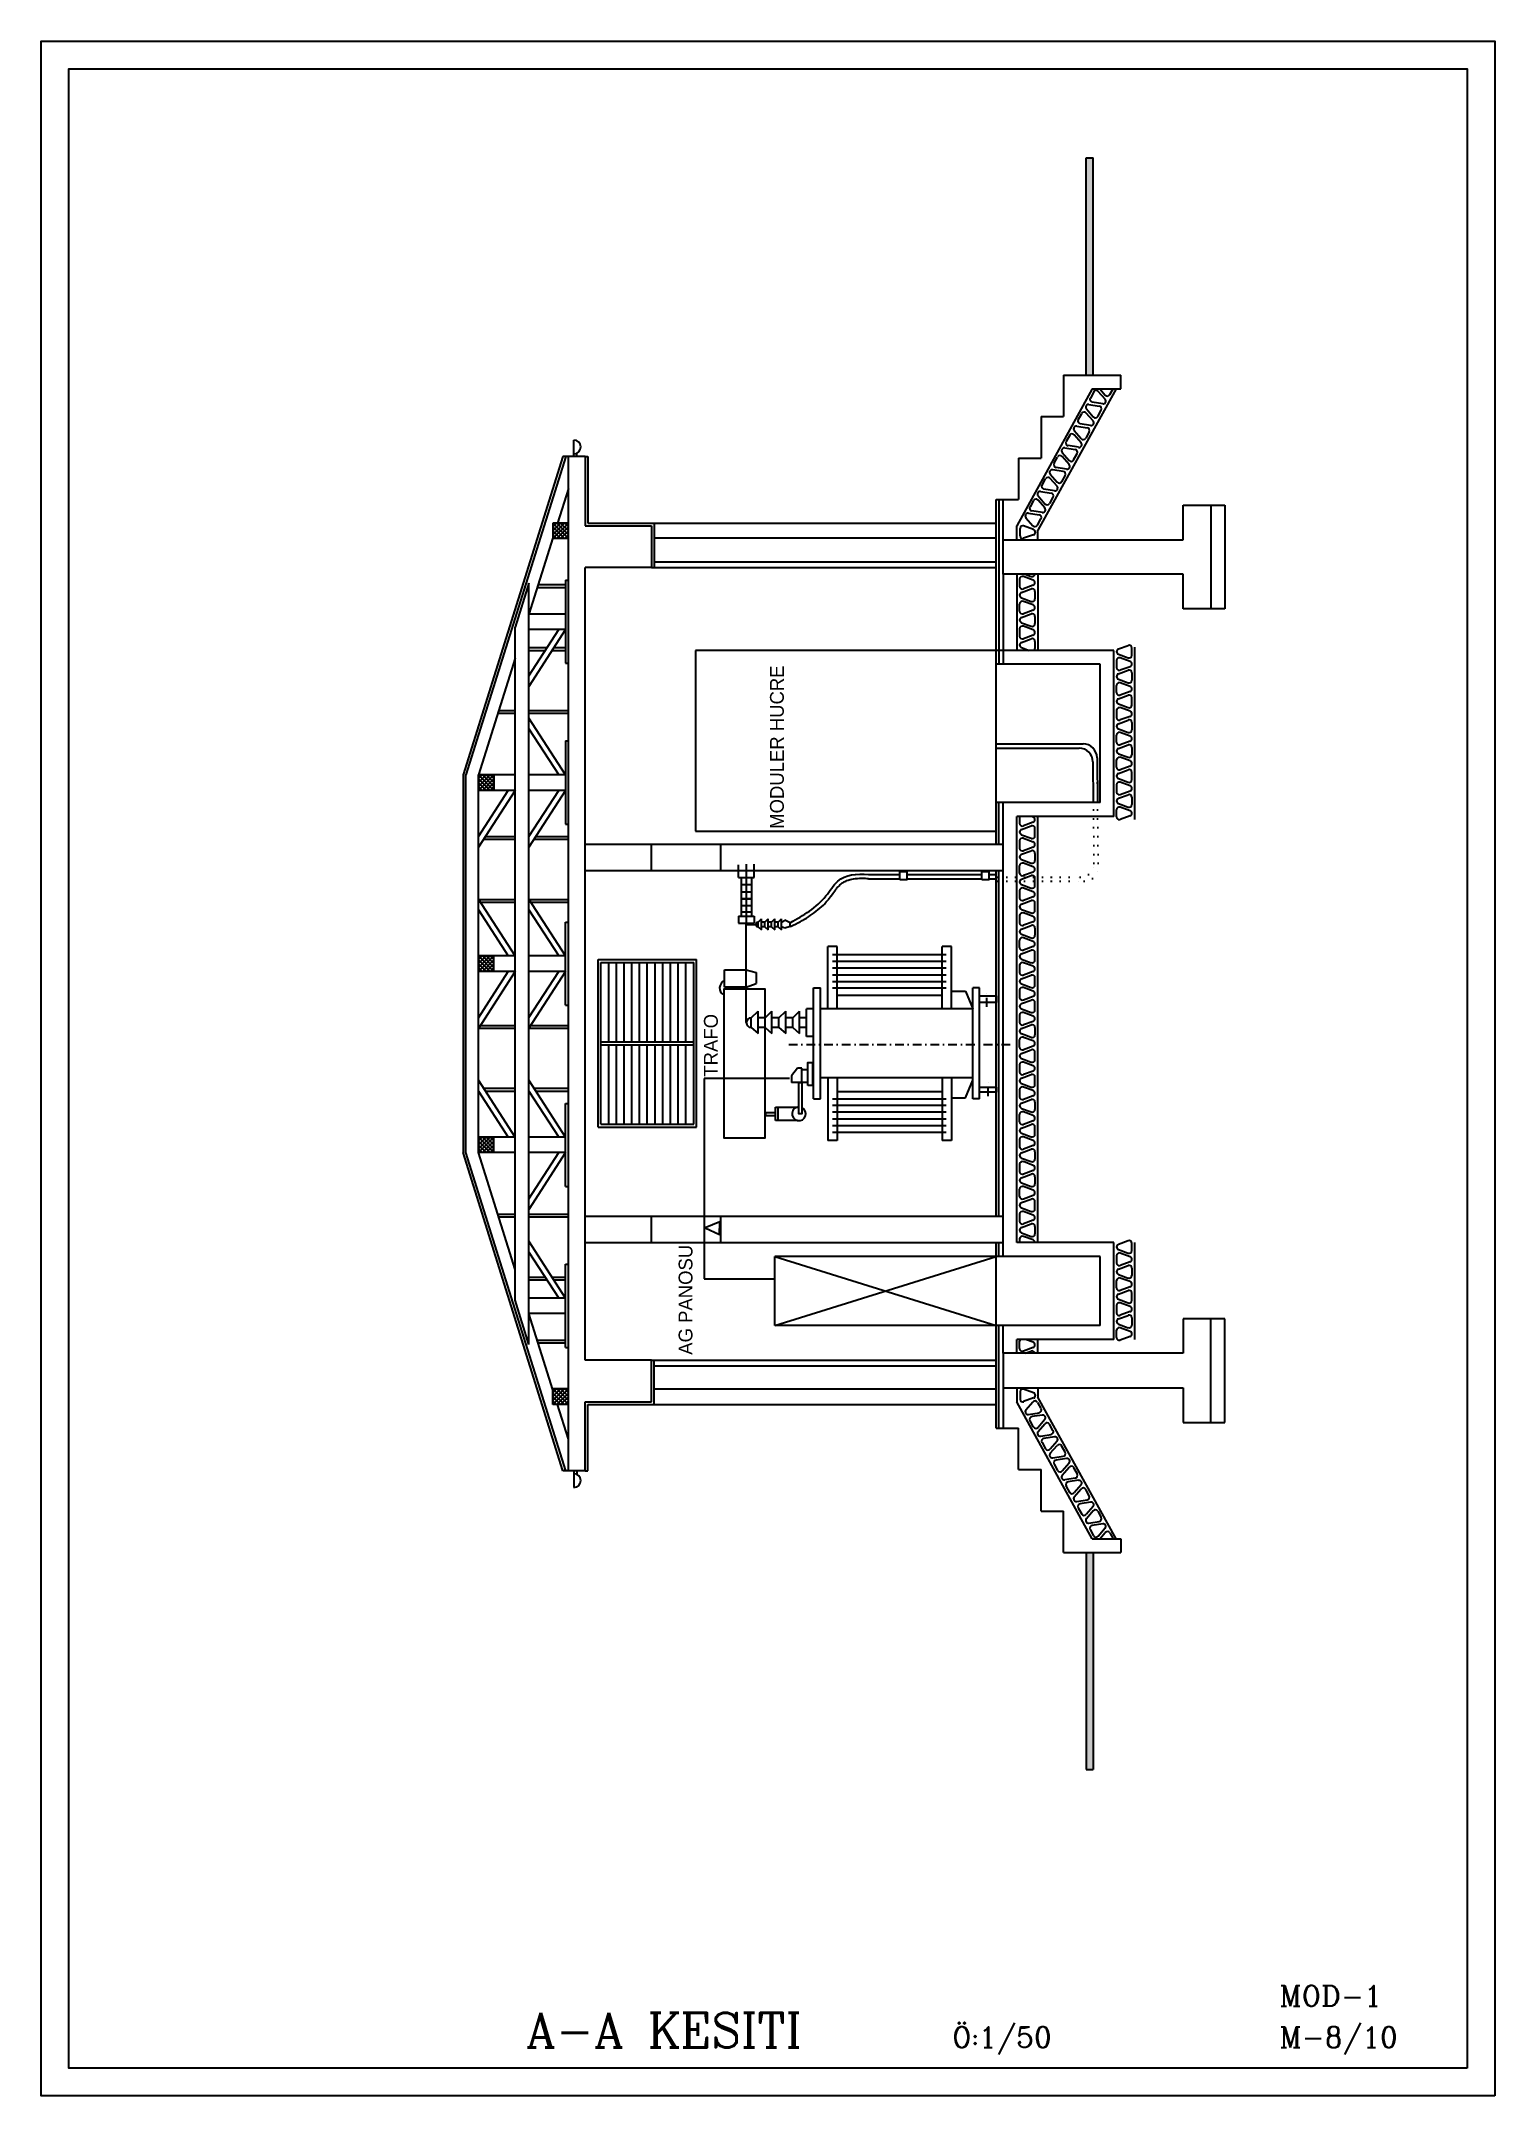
# Model space of a CAD drawing. Extents: x -6739 to -1489, y 5296 to 6781.
# Drawn here: x -4639 to -3589, y 5296 to 6781 of the extents above; entities that cross this region are included whole.
import ezdxf

# ---------------------------------------------------------------- set-up
doc = ezdxf.new("R2010")
doc.units = 0
for name, pattern in [('ACAD_ISO02W100', [15, 12, -3]), ('DASHDOT', [25.4, 12.7, -6.35, 0, -6.35]), ('DOT', [6.35, 0, -6.35])]:
    doc.linetypes.add(name, pattern=pattern)
doc.layers.get('0').update_dxf_attribs({"linetype": 'CONTINUOUS'})
for name, color, linetype in [('03', 150, 'CONTINUOUS'), ('05', 140, 'CONTINUOUS'), ('08', 52, 'CONTINUOUS'), ('35', 2, 'CONTINUOUS'), ('70', 130, 'CONTINUOUS'), ('70K', 21, 'CONTINUOUS'), ('BAKIRBARA', 30, 'CONTINUOUS'), ('CERC', 1, 'CONTINUOUS'), ('DASHED', 233, 'ACAD_ISO02W100'), ('DOLCU', 252, 'CONTINUOUS'), ('İZALATOR', 203, 'CONTINUOUS'), ('KESIT_KOT', 4, 'CONTINUOUS'), ('OLCULENDIRME', 4, 'CONTINUOUS'), ('YAZI', 3, 'CONTINUOUS')]:
    doc.layers.add(name, color=color, linetype=linetype)
doc.styles.add('ROMANC', font='romanc')

msp = doc.modelspace()

# ---------------------------------------------------------------- texts
at = {"style": 'ROMANC'}
msp.add_text('A-A KESITI', height=25, dxfattribs=at).set_placement((-4289.3, 5331))
at = {"layer": 'YAZI', "ltscale": 0.3}
for s, p in [('MODULER HUCRE', (-4103, 6211.7)), ('TRAFO', (-4150.7, 6032.6)), ('AG PANOSU', (-4169, 5831.6))]:
    msp.add_text(s, height=10, rotation=90, dxfattribs=at).set_placement(p)
at = {"layer": 'YAZI', "color": 2, "style": 'ROMANC'}
for s, p in [('MOD-1', (-3745.1, 5360.8)), ('M-8/10', (-3745.1, 5331))]:
    msp.add_text(s, height=15, dxfattribs=at).set_placement(p)
at = {"layer": 'YAZI', "color": 7, "style": 'ROMANC'}
msp.add_text('Ö:1/50', height=15, dxfattribs=at).set_placement((-3981.5, 5331))

# ---------------------------------------------------------------- blocks, each defined once
blk = doc.blocks.new('A4')
at = {"layer": 'CERC', "color": 5}
blk.add_lwpolyline([(1050, 0), (0, 0), (0, 1485), (1050, 1485)], close=True, dxfattribs=at)

# ---------------------------------------------------------------- hatches: boundary and pattern name
at = {"layer": '70K', "linetype": 'Continuous'}
for points in [[(-3884.6, 6539.7), (-3879.6, 6539.7), (-3879.6, 6696.6), (-3884.6, 6696.6)], [(-3884.6, 5531.8), (-3879.6, 5531.8), (-3879.6, 5688.7), (-3884.6, 5688.7)]]:
    msp.add_hatch(color=256, dxfattribs=at).paths.add_polyline_path(points)

# ---------------------------------------------------------------- linework, layer by layer
at = {"layer": '03', "ltscale": 0.3}
for p, q in [((-3934.6, 6340.7), (-4166.9, 6340.7)), ((-4166.9, 6340.7), (-4166.9, 6210.1)), ((-3949.3, 6273.1), (-3886.8, 6273.1)), ((-3949.3, 6270.1), (-3889.8, 6270.1)), ((-3879.8, 6260.1), (-3879.5, 6230.7)), ((-3876.8, 6263.1), (-3876.5, 6230.7)), ((-4166.9, 6210.1), (-3949.7, 6210.1)), ((-4041.8, 6178.8), (-4019.2, 6178.8)), ((-4014.2, 6178.8), (-3960, 6178.8)), ((-3955, 6178.8), (-3949.6, 6178.8)), ((-4041.8, 6175.7), (-4019.2, 6175.7)), ((-4014.2, 6175.7), (-3960, 6175.7)), ((-3955, 6175.7), (-3949.6, 6175.7)), ((-4071.2, 6081.6), (-4071.2, 6126.7)), ((-4064.4, 6126.7), (-4071.2, 6126.7)), ((-4064.4, 6081.6), (-4064.4, 6126.7)), ((-3988.7, 6081.6), (-3988.7, 6126.7)), ((-3981.9, 6126.7), (-3988.7, 6126.7)), ((-3981.9, 6081.6), (-3981.9, 6126.7)), ((-4081.6, 6016.7), (-4081.6, 6096.7)), ((-4081.6, 6096.7), (-4076.6, 6096.7)), ((-4076.6, 6016.7), (-4076.6, 6096.7)), ((-4076.6, 6016.7), (-4076.6, 6096.7)), ((-3981.6, 6094.5), (-3971.8, 6094.5)), ((-3971.8, 6094.5), (-3966.6, 6081.7)), ((-3966.6, 6016.7), (-3966.6, 6096.7)), ((-3961.6, 6096.7), (-3966.6, 6096.7)), ((-3961.6, 6016.7), (-3961.6, 6096.7)), ((-3966.6, 6081.7), (-4076.6, 6081.7)), ((-3966.6, 6031.7), (-4076.6, 6031.7)), ((-4071.2, 6031.7), (-4071.2, 5986.6)), ((-4064.4, 6031.7), (-4064.4, 5986.6)), ((-3988.7, 6031.7), (-3988.7, 5986.6)), ((-3981.9, 6031.7), (-3981.9, 5986.6)), ((-3971.8, 6017.4), (-3966.6, 6030.2)), ((-4081.6, 6016.7), (-4076.6, 6016.7)), ((-3981.6, 6017.4), (-3971.8, 6017.4)), ((-3961.6, 6016.7), (-3966.6, 6016.7)), ((-4064.4, 5986.6), (-4071.2, 5986.6)), ((-3981.9, 5986.6), (-3988.7, 5986.6)), ((-4109.6, 5852.7), (-3949.6, 5902.7)), ((-4109.6, 5902.7), (-3949.6, 5852.7)), ((-3949.6, 5902.7), (-4109.6, 5902.7)), ((-4109.6, 5852.7), (-4109.6, 5902.7)), ((-3949.6, 5852.7), (-4109.6, 5852.7))]:
    msp.add_line(p, q, dxfattribs=at)
at = {"layer": '03'}
for p, q in [((-4135.8, 6181.5), (-4135.8, 6185.8)), ((-4135.8, 6176.5), (-4135.8, 6181.5)), ((-4135.8, 6181.5), (-4124.4, 6181.5)), ((-4129.9, 6176.5), (-4129.9, 6186.3)), ((-4124.4, 6181.5), (-4124.4, 6186.1)), ((-4124.4, 6176.5), (-4124.4, 6181.5)), ((-4135.8, 6176.5), (-4124.4, 6176.5)), ((-4133.6, 6148.6), (-4133.6, 6176.5)), ((-4133.6, 6171.5), (-4126.2, 6171.5)), ((-4133.6, 6166.2), (-4126.2, 6166.2)), ((-4129.9, 6143.6), (-4129.9, 6176.5)), ((-4126.2, 6148.6), (-4126.2, 6176.5)), ((-4135.8, 6148.6), (-4135.8, 6143.6)), ((-4135.8, 6148.6), (-4124.4, 6148.6)), ((-4133.6, 6161.3), (-4126.2, 6161.3)), ((-4133.6, 6161.2), (-4126.2, 6161.2)), ((-4133.6, 6156.4), (-4126.2, 6156.4)), ((-4133.6, 6151.8), (-4126.2, 6151.8)), ((-4124.4, 6148.6), (-4124.4, 6143.6)), ((-4135.8, 6143.6), (-4124.4, 6143.6)), ((-4102.4, 6145.6), (-4104.8, 6144.1)), ((-4104.7, 6141.1), (-4102.3, 6140.2)), ((-4098.4, 6143.9), (-4102.4, 6145.6)), ((-4102.3, 6140.2), (-4098.4, 6141.4)), ((-4098.4, 6141.4), (-4098.4, 6143.9)), ((-4145.8, 6109.8), (-4130.1, 6109.8)), ((-4145.8, 6097.2), (-4145.8, 6109.8)), ((-4123, 6107.8), (-4123, 6100)), ((-4130.1, 6097.2), (-4145.8, 6097.2)), ((-4089.7, 6028.5), (-4097.4, 6028.5))]:
    msp.add_line(p, q, dxfattribs=at)
at = {"layer": '03', "ltscale": 0.5}
for p, q in [((-4130.1, 6109.8), (-4123, 6107.8)), ((-4130.1, 6097.2), (-4123, 6100)), ((-4064.1, 6091.5), (-3988.7, 6091.5)), ((-4093.1, 6038.7), (-4097.5, 6033.1)), ((-4097.5, 6033.1), (-4097.5, 6028.5)), ((-4090, 6038.7), (-4093.1, 6038.7)), ((-4090, 6037.7), (-4090, 6038.7)), ((-4064.1, 6021.9), (-3988.7, 6021.9)), ((-4109, 6010.6), (-4092.1, 6010.6)), ((-4109, 6001), (-4109, 6010.6)), ((-4105.3, 6001), (-4109, 6001)), ((-4107, 6001), (-4107, 6010.6)), ((-4093.1, 6001), (-4105.3, 6001))]:
    msp.add_line(p, q, dxfattribs=at)
at = {"layer": '03', "linetype": 'DASHDOT', "ltscale": 0.5}
for p, q in [((-3956.4, 6083.2), (-3956.4, 6093.4)), ((-4099.5, 6055.9), (-3939.4, 6055.9)), ((-3955.5, 6018.6), (-3955.5, 6029.1))]:
    msp.add_line(p, q, dxfattribs=at)
at = {"layer": '03'}
msp.add_lwpolyline([(-4116.5, 6075.4), (-4116.5, 6095.9), (-4146.3, 6095.9), (-4146.3, 5988.3), (-4116.5, 5988.3), (-4116.5, 6068)], dxfattribs=at)
at = {"layer": '03', "linetype": 'DASHDOT'}
for points in [[(-3961.7, 6086.1), (-3961.7, 6091), (-3949.6, 6091), (-3949.6, 6086.1)], [(-3961.7, 6021.5), (-3961.7, 6025.1), (-3949.6, 6025.1), (-3949.6, 6021.5)]]:
    msp.add_lwpolyline(points, close=True, dxfattribs=at)
at = {"layer": '03'}
for points in [[(-4090, 6028.5), (-4090, 6037.7), (-4086, 6037.7), (-4086, 6028.5)], [(-4085.6, 6026.3), (-4085.6, 6042.9), (-4082.3, 6042.9), (-4082.3, 6026.3)], [(-4090, 6028.5), (-4090, 6005.8), (-4092.1, 6005.8), (-4092.1, 6028.5)], [(-4109.1, 6004.5), (-4109.1, 6006.5), (-4116.2, 6006.5), (-4116.2, 6004.5)]]:
    msp.add_lwpolyline(points, close=True, dxfattribs=at)
at = {"layer": '03', "ltscale": 0.5}
msp.add_lwpolyline([(-4159.8, 5923.4), (-4149.4, 5918.5), (-4149.2, 5927.7)], close=True, dxfattribs=at)
at = {"layer": '03', "ltscale": 0.3}
for centre in [(-3889.8, 6260.1), (-3886.8, 6263.1)]:
    msp.add_arc(centre, 10, 0, 90, dxfattribs=at)
at = {"layer": '03', "ltscale": 0.5}
for centre, radius, start, end in [((-4144, 6096.7), 5.41, 109.4656, 243.9975), ((-4092.1, 6005.8), 4.96, 90, 65.7048)]:
    msp.add_arc(centre, radius, start, end, dxfattribs=at)
at = {"layer": '03', "ltscale": 0.3}
for points, knots in [([(-4098.4, 6143.9), (-4088.9, 6149.2), (-4075.4, 6156.9), (-4063.1, 6178.4), (-4050.4, 6179.4), (-4041.8, 6178.8)], [0, 0, 0, 0, 32.289562, 45.895207, 69.681203, 69.681203, 69.681203, 69.681203]), ([(-4098.3, 6141.2), (-4093, 6143.5), (-4089.1, 6145.7), (-4081.5, 6150.7), (-4077.8, 6153.4), (-4073.5, 6157.6), (-4072.6, 6158.6), (-4071.2, 6160.2), (-4070.7, 6160.8), (-4069.7, 6162), (-4069.2, 6162.7), (-4067.9, 6164.5), (-4067.1, 6165.7), (-4065.4, 6168), (-4064.6, 6169), (-4063.3, 6170.4), (-4062.9, 6170.9), (-4062.1, 6171.6), (-4061.8, 6171.9), (-4061, 6172.5), (-4060.6, 6172.8), (-4059.4, 6173.5), (-4058.5, 6173.9), (-4056.1, 6174.9), (-4054.4, 6175.3), (-4050.8, 6175.9), (-4048.8, 6176), (-4045.1, 6176), (-4043.5, 6176), (-4041.8, 6175.8)], [0, 0, 0, 0, 13.207405, 13.207405, 26.414811, 26.414811, 30.228853, 30.228853, 32.36357, 32.36357, 34.498288, 34.498288, 38.767723, 38.767723, 43.037158, 43.037158, 45.241379, 45.241379, 47.103436, 47.103436, 48.965493, 48.965493, 52.689606, 52.689606, 58.875045, 58.875045, 65.060484, 65.060484, 69.865582, 69.865582, 69.865582, 69.865582])]:
    msp.add_open_spline(points, degree=3, knots=knots, dxfattribs=at)
at = {"layer": '05'}
for p, q in [((-4067.8, 6120.8), (-3985.8, 6120.8)), ((-4067.8, 6116), (-3985.8, 6116)), ((-4067.8, 6111.2), (-3985.8, 6111.2)), ((-4067.8, 6106.3), (-3985.8, 6106.3)), ((-4067.8, 6101.5), (-3985.8, 6101.5)), ((-4067.8, 6096.7), (-3985.8, 6096.7)), ((-4067.8, 6016.7), (-3985.8, 6016.7)), ((-4067.8, 6011.9), (-3985.8, 6011.9)), ((-4067.8, 6007.1), (-3985.8, 6007.1)), ((-4067.8, 6002.2), (-3985.8, 6002.2)), ((-4067.8, 5997.4), (-3985.8, 5997.4)), ((-4067.8, 5992.6), (-3985.8, 5992.6))]:
    msp.add_line(p, q, dxfattribs=at)
at = {"layer": '08'}
msp.add_line((-4130, 6142.6), (-4123.2, 6142.6), dxfattribs=at)
at = {"layer": '70'}
for p, q in [((-4246.6, 6200.7), (-4198.6, 6200.7)), ((-4198.6, 6181.7), (-4198.6, 6200.7)), ((-4148.6, 6200.7), (-3944.6, 6200.7)), ((-4148.6, 6181.7), (-4148.6, 6200.7)), ((-4246.6, 6181.7), (-4198.6, 6181.7)), ((-4148.6, 6181.7), (-3944.6, 6181.7)), ((-4246.6, 5931.7), (-4198.6, 5931.7)), ((-4198.6, 5912.7), (-4198.6, 5931.7)), ((-4148.6, 5931.7), (-3944.6, 5931.7)), ((-4148.6, 5912.7), (-4148.6, 5931.7)), ((-4246.6, 5912.7), (-4198.6, 5912.7)), ((-4148.6, 5912.7), (-3944.6, 5912.7))]:
    msp.add_line(p, q, dxfattribs=at)
at = {"layer": '70K', "linetype": 'Continuous'}
for p, q in [((-3884.6, 6539.7), (-3884.6, 6696.6)), ((-3884.6, 6696.6), (-3879.6, 6696.6)), ((-3879.6, 6539.7), (-3879.6, 6696.6)), ((-3900.9, 6539.7), (-3859.6, 6539.7)), ((-3900.9, 6539.7), (-3900.9, 6509.7)), ((-3859.6, 6529.7), (-3859.6, 6539.7)), ((-3880.2, 6529.7), (-3934.6, 6430.8)), ((-3880.2, 6529.7), (-3859.6, 6529.7)), ((-3917.1, 6509.7), (-3900.9, 6509.7)), ((-3917.1, 6509.7), (-3917.1, 6479.7)), ((-4258.6, 5747.7), (-4258.6, 6480.7)), ((-4246.6, 6480.7), (-4258.6, 6480.7)), ((-4246.6, 6480.7), (-4246.6, 6430.7)), ((-3933.4, 6479.7), (-3933.4, 6449.7)), ((-3933.4, 6479.7), (-3917.1, 6479.7)), ((-3949.6, 6449.7), (-3933.4, 6449.7)), ((-3944.6, 6395.7), (-3944.6, 6449.7)), ((-3814.6, 6420.7), (-3814.6, 6445.7)), ((-3814.6, 6420.7), (-3814.6, 6445.7)), ((-3814.6, 6445.7), (-3784.6, 6445.7)), ((-3814.6, 6445.7), (-3784.6, 6445.7)), ((-3794.6, 6445.7), (-3794.6, 6370.7)), ((-3794.6, 6445.7), (-3794.6, 6370.7)), ((-3784.6, 6445.7), (-3784.6, 6370.7)), ((-4246.6, 6430.7), (-4198.6, 6430.7)), ((-4198.6, 6430.7), (-4198.6, 6400.7)), ((-3934.6, 6420.7), (-3934.6, 6430.8)), ((-3944.6, 6420.7), (-3814.6, 6420.7)), ((-4246.6, 5827.7), (-4246.6, 6400.7)), ((-4198.6, 6400.7), (-4246.6, 6400.7)), ((-3814.6, 6395.7), (-3944.6, 6395.7)), ((-3814.6, 6370.7), (-3814.6, 6395.7)), ((-3784.6, 6370.7), (-3814.6, 6370.7)), ((-3784.6, 5857.7), (-3814.6, 5857.7)), ((-3814.6, 5857.7), (-3814.6, 5832.7)), ((-3794.6, 5782.7), (-3794.6, 5857.7)), ((-3784.6, 5782.7), (-3784.6, 5857.7)), ((-4198.6, 5827.7), (-4246.6, 5827.7)), ((-4198.6, 5797.7), (-4198.6, 5827.7)), ((-3944.6, 5832.7), (-3944.6, 5778.7)), ((-3814.6, 5832.7), (-3944.6, 5832.7)), ((-3944.6, 5807.7), (-3814.6, 5807.7)), ((-3934.6, 5807.7), (-3934.6, 5797.6)), ((-3814.6, 5807.7), (-3814.6, 5782.7)), ((-4246.6, 5747.7), (-4246.6, 5797.7)), ((-4246.6, 5797.7), (-4198.6, 5797.7)), ((-3880.2, 5698.7), (-3934.6, 5797.6)), ((-3949.6, 5778.7), (-3933.4, 5778.7)), ((-3933.4, 5748.7), (-3933.4, 5778.7)), ((-3814.6, 5782.7), (-3784.6, 5782.7)), ((-4246.6, 5747.7), (-4258.6, 5747.7)), ((-3933.4, 5748.7), (-3917.1, 5748.7)), ((-3917.1, 5718.7), (-3917.1, 5748.7)), ((-3917.1, 5718.7), (-3900.9, 5718.7)), ((-3900.9, 5688.7), (-3900.9, 5718.7)), ((-3900.9, 5688.7), (-3859.6, 5688.7)), ((-3884.6, 5688.7), (-3884.6, 5531.8)), ((-3880.2, 5698.7), (-3859.6, 5698.7)), ((-3879.6, 5688.7), (-3879.6, 5531.8)), ((-3859.6, 5698.7), (-3859.6, 5688.7)), ((-3884.6, 5531.8), (-3879.6, 5531.8))]:
    msp.add_line(p, q, dxfattribs=at)
at = {"layer": '70K', "color": 8}
for p, q in [((-3863, 6529.7), (-3919.6, 6427.5)), ((-3879.1, 6527.6), (-3881.6, 6523)), ((-3872.7, 6518.9), (-3880.2, 6520.1)), ((-3870.9, 6522.2), (-3875.9, 6527.9)), ((-3874.7, 6529.7), (-3870.8, 6525.2)), ((-3867.5, 6525.5), (-3865.2, 6529.7)), ((-3890.4, 6507.3), (-3887.8, 6511.9)), ((-3881.4, 6503.2), (-3888.9, 6504.4)), ((-3879.6, 6506.5), (-3884.6, 6512.2)), ((-3884.5, 6515.2), (-3879.5, 6509.4)), ((-3882.7, 6518.5), (-3875.2, 6517.3)), ((-3876.2, 6509.8), (-3873.7, 6514.3)), ((-3896.5, 6496.2), (-3899.1, 6491.6)), ((-3888.3, 6490.8), (-3893.3, 6496.5)), ((-3893.2, 6499.5), (-3888.2, 6493.7)), ((-3891.4, 6502.7), (-3883.9, 6501.6)), ((-3882.4, 6498.6), (-3885, 6494.1)), ((-3907.8, 6475.9), (-3905.3, 6480.4)), ((-3897, 6475), (-3902, 6480.8)), ((-3901.9, 6483.7), (-3896.9, 6478)), ((-3900.1, 6487), (-3892.6, 6485.8)), ((-3890.1, 6487.5), (-3897.6, 6488.7)), ((-3893.7, 6478.3), (-3891.2, 6482.9)), ((-3916.5, 6460.2), (-3914, 6464.7)), ((-3905.7, 6459.3), (-3910.7, 6465)), ((-3910.6, 6468), (-3905.7, 6462.3)), ((-3908.8, 6471.3), (-3901.3, 6470.1)), ((-3898.8, 6471.7), (-3906.4, 6472.9)), ((-3899.9, 6467.2), (-3902.4, 6462.6)), ((-3922.7, 6449), (-3925.2, 6444.4)), ((-3919.4, 6452.3), (-3914.4, 6446.5)), ((-3914.4, 6443.6), (-3919.4, 6449.3)), ((-3917.5, 6455.6), (-3910, 6454.4)), ((-3907.5, 6456), (-3915.1, 6457.2)), ((-3908.6, 6451.4), (-3911.1, 6446.9)), ((-3922.6, 6428), (-3929.8, 6430.6)), ((-3928.1, 6436.6), (-3923.1, 6430.8)), ((-3926.3, 6439.9), (-3918.7, 6438.7)), ((-3916.3, 6440.3), (-3923.8, 6441.5)), ((-3919.8, 6431.2), (-3917.3, 6435.7)), ((-3932.4, 6423.5), (-3932.4, 6428.7)), ((-3922.6, 6424.3), (-3929.8, 6421.7)), ((-3932.7, 6392.2), (-3932.7, 6387)), ((-3922.9, 6391.5), (-3930, 6394.1)), ((-3922.9, 6387.7), (-3930, 6385.1)), ((-3928.7, 6395.7), (-3924.3, 6394.1)), ((-3919.6, 6395.7), (-3919.6, 6340.7)), ((-3932.7, 6369), (-3932.7, 6374.2)), ((-3931.4, 6382.5), (-3924.3, 6385.1)), ((-3931.4, 6378.7), (-3924.3, 6376.1)), ((-3922.9, 6373.5), (-3930, 6376.1)), ((-3921.6, 6383.2), (-3921.6, 6378)), ((-3932.7, 6356.2), (-3932.7, 6351)), ((-3931.4, 6364.5), (-3924.3, 6367.1)), ((-3931.4, 6360.7), (-3924.3, 6358.1)), ((-3922.9, 6369.7), (-3930, 6367.1)), ((-3922.9, 6355.5), (-3930, 6358.1)), ((-3921.6, 6365.2), (-3921.6, 6360)), ((-3931.4, 6346.5), (-3924.3, 6349.1)), ((-3931.4, 6342.8), (-3925.7, 6340.7)), ((-3922.9, 6351.7), (-3930, 6349.1)), ((-3921.6, 6347.2), (-3921.6, 6342)), ((-3861.4, 6341.7), (-3854.3, 6344.3)), ((-3851.6, 6337.2), (-3851.6, 6342.4)), ((-3849.6, 6218.5), (-3849.6, 6342.9)), ((-3862.7, 6333.4), (-3862.7, 6328.2)), ((-3861.4, 6337.9), (-3854.3, 6335.3)), ((-3861.4, 6323.7), (-3854.3, 6326.3)), ((-3852.9, 6332.7), (-3860, 6335.3)), ((-3852.9, 6328.9), (-3860, 6326.3)), ((-3862.7, 6310.2), (-3862.7, 6315.4)), ((-3861.4, 6319.9), (-3854.3, 6317.3)), ((-3852.9, 6314.7), (-3860, 6317.3)), ((-3851.6, 6324.4), (-3851.6, 6319.2)), ((-3862.7, 6297.4), (-3862.7, 6292.2)), ((-3861.4, 6305.7), (-3854.3, 6308.3)), ((-3861.4, 6302), (-3854.3, 6299.4)), ((-3852.9, 6310.9), (-3860, 6308.3)), ((-3852.9, 6296.7), (-3860, 6299.3)), ((-3851.6, 6301.2), (-3851.6, 6306.4)), ((-3861.4, 6287.7), (-3854.3, 6290.3)), ((-3861.4, 6284), (-3854.3, 6281.4)), ((-3852.9, 6293), (-3860, 6290.4)), ((-3851.6, 6288.5), (-3851.6, 6283.3)), ((-3862.7, 6274.3), (-3862.7, 6279.5)), ((-3861.4, 6269.8), (-3854.3, 6272.4)), ((-3852.9, 6278.7), (-3860, 6281.4)), ((-3852.9, 6275), (-3860, 6272.4)), ((-3851.6, 6270.5), (-3851.6, 6265.3)), ((-3862.7, 6256.3), (-3862.7, 6261.5)), ((-3861.4, 6266), (-3854.3, 6263.4)), ((-3861.4, 6251.8), (-3854.3, 6254.4)), ((-3852.9, 6260.8), (-3860, 6263.4)), ((-3852.9, 6257), (-3860, 6254.4)), ((-3851.6, 6247.3), (-3851.6, 6252.5)), ((-3862.7, 6243.5), (-3862.7, 6238.3)), ((-3861.4, 6248), (-3854.3, 6245.4)), ((-3852.9, 6242.8), (-3860, 6245.4)), ((-3852.9, 6239), (-3860, 6236.4)), ((-3862.7, 6220.3), (-3862.7, 6225.5)), ((-3861.4, 6233.8), (-3854.3, 6236.4)), ((-3861.4, 6230), (-3854.3, 6227.4)), ((-3852.9, 6224.8), (-3860, 6227.4)), ((-3851.6, 6234.5), (-3851.6, 6229.3)), ((-3932.7, 6220.7), (-3932.7, 6215.7)), ((-3931.4, 6211.2), (-3924.3, 6213.8)), ((-3931.4, 6207.5), (-3924.3, 6204.9)), ((-3922.9, 6216.5), (-3930, 6213.9)), ((-3922.9, 6220.2), (-3924.2, 6220.7)), ((-3921.6, 6206.7), (-3921.6, 6212)), ((-3919.6, 5912.7), (-3919.6, 6220.7)), ((-3852.9, 6221.1), (-3860, 6218.5)), ((-3932.7, 6203), (-3932.7, 6197.8)), ((-3931.4, 6193.3), (-3924.3, 6195.9)), ((-3922.9, 6202.2), (-3930, 6204.8)), ((-3922.9, 6198.5), (-3930, 6195.9)), ((-3921.6, 6194), (-3921.6, 6188.8)), ((-3932.7, 6179.8), (-3932.7, 6185)), ((-3931.4, 6189.5), (-3924.3, 6186.9)), ((-3931.4, 6175.3), (-3924.3, 6177.9)), ((-3922.9, 6184.3), (-3930, 6186.9)), ((-3922.9, 6180.5), (-3930, 6177.9)), ((-3932.7, 6167), (-3932.7, 6161.8)), ((-3931.4, 6171.5), (-3924.3, 6168.9)), ((-3922.9, 6166.3), (-3930, 6168.9)), ((-3921.6, 6170.8), (-3921.6, 6176)), ((-3932.7, 6149), (-3932.7, 6143.8)), ((-3931.4, 6157.3), (-3924.3, 6159.9)), ((-3931.4, 6153.5), (-3924.3, 6150.9)), ((-3922.9, 6162.5), (-3930, 6159.9)), ((-3922.9, 6148.3), (-3930, 6150.9)), ((-3921.6, 6152.8), (-3921.6, 6158)), ((-3931.4, 6139.3), (-3924.3, 6141.9)), ((-3931.4, 6135.6), (-3924.3, 6133)), ((-3922.9, 6144.6), (-3930, 6142)), ((-3921.6, 6140), (-3921.6, 6134.8)), ((-3932.7, 6125.9), (-3932.7, 6131.1)), ((-3931.4, 6121.3), (-3924.3, 6124)), ((-3922.9, 6130.3), (-3930, 6132.9)), ((-3922.9, 6126.6), (-3930, 6124)), ((-3921.6, 6116.9), (-3921.6, 6122.1)), ((-3932.7, 6113.1), (-3932.7, 6107.9)), ((-3931.4, 6117.6), (-3924.3, 6115)), ((-3931.4, 6103.4), (-3924.3, 6106)), ((-3922.9, 6112.4), (-3930, 6115)), ((-3922.9, 6108.6), (-3930, 6106)), ((-3921.6, 6098.9), (-3921.6, 6104.1)), ((-3932.7, 6095.1), (-3932.7, 6089.9)), ((-3931.4, 6099.6), (-3924.3, 6097)), ((-3922.9, 6094.4), (-3930, 6097)), ((-3922.9, 6090.6), (-3930, 6088)), ((-3932.7, 6077.1), (-3932.7, 6071.9)), ((-3931.4, 6085.4), (-3924.3, 6088)), ((-3931.4, 6081.6), (-3924.3, 6079)), ((-3922.9, 6076.4), (-3930, 6079)), ((-3921.6, 6080.9), (-3921.6, 6086.1)), ((-3932.7, 6053.9), (-3932.7, 6059.2)), ((-3931.4, 6067.4), (-3924.3, 6070)), ((-3931.4, 6063.7), (-3924.3, 6061.1)), ((-3922.9, 6072.6), (-3930, 6070)), ((-3922.9, 6058.4), (-3930, 6061)), ((-3921.6, 6068.1), (-3921.6, 6062.9)), ((-3931.4, 6049.4), (-3924.3, 6052)), ((-3931.4, 6045.7), (-3924.3, 6043.1)), ((-3922.9, 6054.7), (-3930, 6052.1)), ((-3921.6, 6045), (-3921.6, 6050.2)), ((-3932.7, 6041.2), (-3932.7, 6036)), ((-3931.4, 6031.5), (-3924.3, 6034.1)), ((-3922.9, 6040.5), (-3930, 6043.1)), ((-3922.9, 6036.7), (-3930, 6034.1)), ((-3921.6, 6027), (-3921.6, 6032.2)), ((-3932.7, 6023.2), (-3932.7, 6018)), ((-3931.4, 6027.7), (-3924.3, 6025.1)), ((-3931.4, 6013.5), (-3924.3, 6016.1)), ((-3922.9, 6022.5), (-3930, 6025.1)), ((-3922.9, 6018.7), (-3930, 6016.1)), ((-3932.7, 6000), (-3932.7, 6005.2)), ((-3931.4, 6009.7), (-3924.3, 6007.1)), ((-3922.9, 6004.5), (-3930, 6007.1)), ((-3922.9, 6000.7), (-3930, 5998.1)), ((-3921.6, 6014.2), (-3921.6, 6009)), ((-3932.7, 5987.2), (-3932.7, 5982)), ((-3931.4, 5995.5), (-3924.3, 5998.1)), ((-3931.4, 5991.8), (-3924.3, 5989.1)), ((-3922.9, 5986.5), (-3930, 5989.1)), ((-3921.6, 5991), (-3921.6, 5996.2)), ((-3931.4, 5977.5), (-3924.3, 5980.1)), ((-3931.4, 5973.8), (-3924.3, 5971.2)), ((-3922.9, 5982.8), (-3930, 5980.2)), ((-3922.9, 5968.5), (-3930, 5971.2)), ((-3921.6, 5978.3), (-3921.6, 5973.1)), ((-3932.7, 5969.3), (-3932.7, 5964.1)), ((-3931.4, 5959.6), (-3924.3, 5962.2)), ((-3931.4, 5955.8), (-3924.3, 5953.2)), ((-3922.9, 5964.8), (-3930, 5962.2)), ((-3921.6, 5960.3), (-3921.6, 5955.1)), ((-3932.7, 5946.1), (-3932.7, 5951.3)), ((-3931.4, 5941.6), (-3924.3, 5944.2)), ((-3922.9, 5950.6), (-3930, 5953.2)), ((-3922.9, 5946.8), (-3930, 5944.2)), ((-3921.6, 5937.1), (-3921.6, 5942.3)), ((-3932.7, 5933.3), (-3932.7, 5928.1)), ((-3931.4, 5937.8), (-3924.3, 5935.2)), ((-3931.4, 5923.6), (-3924.3, 5926.2)), ((-3922.9, 5932.6), (-3930, 5935.2)), ((-3922.9, 5928.8), (-3930, 5926.2)), ((-3932.7, 5915.3), (-3932.7, 5912.7)), ((-3931.4, 5919.8), (-3924.3, 5917.2)), ((-3922.9, 5914.6), (-3930, 5917.2)), ((-3921.6, 5924.3), (-3921.6, 5919.1)), ((-3861.4, 5911.5), (-3854.3, 5914.1)), ((-3851.6, 5907), (-3851.6, 5912.2)), ((-3849.6, 5842.7), (-3849.6, 5912.7)), ((-3862.7, 5903.2), (-3862.7, 5898)), ((-3861.4, 5907.7), (-3854.3, 5905.1)), ((-3861.4, 5893.5), (-3854.3, 5896.1)), ((-3852.9, 5902.5), (-3860, 5905.1)), ((-3852.9, 5898.7), (-3860, 5896.1)), ((-3862.7, 5880), (-3862.7, 5885.2)), ((-3861.4, 5889.7), (-3854.3, 5887.1)), ((-3852.9, 5884.5), (-3860, 5887.1)), ((-3852.9, 5880.7), (-3860, 5878.1)), ((-3851.6, 5894.2), (-3851.6, 5889)), ((-3862.7, 5867.2), (-3862.7, 5862)), ((-3861.4, 5875.5), (-3854.3, 5878.1)), ((-3861.4, 5871.8), (-3854.3, 5869.1)), ((-3852.9, 5866.5), (-3860, 5869.1)), ((-3851.6, 5871), (-3851.6, 5876.2)), ((-3861.4, 5857.5), (-3854.3, 5860.1)), ((-3861.4, 5853.8), (-3854.3, 5851.2)), ((-3852.9, 5862.8), (-3860, 5860.2)), ((-3852.9, 5848.5), (-3860, 5851.2)), ((-3851.6, 5858.3), (-3851.6, 5853.1)), ((-3932.7, 5836.2), (-3932.7, 5841.4)), ((-3922.9, 5836.9), (-3930, 5834.3)), ((-3922.9, 5840.7), (-3928.4, 5842.7)), ((-3919.6, 5832.7), (-3919.6, 5842.7)), ((-3862.7, 5844.1), (-3862.7, 5849.3)), ((-3852.9, 5844.8), (-3860, 5842.2)), ((-3928.7, 5832.7), (-3924.3, 5834.3)), ((-3922.6, 5804.1), (-3929.8, 5806.7)), ((-3932.4, 5804.8), (-3932.4, 5799.6)), ((-3922.6, 5800.4), (-3929.8, 5797.8)), ((-3928.1, 5791.8), (-3923.1, 5797.6)), ((-3919.8, 5797.2), (-3917.3, 5792.7)), ((-3863, 5698.7), (-3919.6, 5800.9)), ((-3926.3, 5788.5), (-3918.7, 5789.7)), ((-3922.7, 5779.4), (-3925.2, 5784)), ((-3916.3, 5788.1), (-3923.8, 5786.9)), ((-3914.4, 5784.8), (-3919.4, 5779.1)), ((-3919.4, 5776.1), (-3914.4, 5781.8)), ((-3908.6, 5776.9), (-3911.1, 5781.5)), ((-3917.5, 5772.8), (-3910, 5774)), ((-3916.5, 5768.2), (-3914, 5763.7)), ((-3907.5, 5772.4), (-3915.1, 5771.2)), ((-3905.7, 5769.1), (-3910.7, 5763.3)), ((-3910.6, 5760.4), (-3905.7, 5766.1)), ((-3899.9, 5761.2), (-3902.4, 5765.8)), ((-3908.8, 5757.1), (-3901.3, 5758.3)), ((-3907.8, 5752.5), (-3905.3, 5748)), ((-3898.8, 5756.6), (-3906.4, 5755.5)), ((-3897, 5753.4), (-3902, 5747.6)), ((-3901.9, 5744.7), (-3896.9, 5750.4)), ((-3893.7, 5750.1), (-3891.2, 5745.5)), ((-3900.1, 5741.4), (-3892.6, 5742.6)), ((-3896.5, 5732.2), (-3899.1, 5736.8)), ((-3890.1, 5740.9), (-3897.6, 5739.7)), ((-3888.3, 5737.6), (-3893.3, 5731.9)), ((-3893.2, 5728.9), (-3888.2, 5734.7)), ((-3882.4, 5729.8), (-3885, 5734.3)), ((-3891.4, 5725.6), (-3883.9, 5726.8)), ((-3890.4, 5721.1), (-3887.8, 5716.5)), ((-3881.4, 5725.2), (-3888.9, 5724)), ((-3879.6, 5721.9), (-3884.6, 5716.2)), ((-3884.5, 5713.2), (-3879.5, 5719)), ((-3876.2, 5718.6), (-3873.7, 5714.1)), ((-3882.7, 5709.9), (-3875.2, 5711.1)), ((-3879.1, 5700.8), (-3881.6, 5705.3)), ((-3872.7, 5709.5), (-3880.2, 5708.3)), ((-3870.9, 5706.2), (-3875.9, 5700.4)), ((-3874.7, 5698.7), (-3870.8, 5703.2)), ((-3867.5, 5702.9), (-3865.2, 5698.7))]:
    msp.add_line(p, q, dxfattribs=at)
for centre, start, end in [((-3879.9, 6522.1), 151, 261), ((-3877.4, 6526.6), 41, 151), ((-3872.4, 6520.9), 261, 41), ((-3869.3, 6526.5), 221, 331), ((-3888.6, 6506.4), 151, 261), ((-3886.1, 6510.9), 41, 151), ((-3883, 6516.5), 81, 221), ((-3881.1, 6505.2), 261, 41), ((-3878, 6510.7), 221, 331), ((-3875.5, 6515.3), 331, 81), ((-3897.3, 6490.6), 151, 261), ((-3894.8, 6495.2), 41, 151), ((-3891.7, 6500.8), 81, 221), ((-3889.8, 6489.4), 261, 41), ((-3886.7, 6495), 221, 331), ((-3884.2, 6499.6), 331, 81), ((-3906, 6474.9), 151, 261), ((-3903.5, 6479.5), 41, 151), ((-3900.4, 6485), 81, 221), ((-3898.5, 6473.7), 261, 41), ((-3895.4, 6479.3), 221, 331), ((-3892.9, 6483.9), 331, 81), ((-3914.8, 6459.2), 151, 261), ((-3912.2, 6463.7), 41, 151), ((-3909.1, 6469.3), 81, 221), ((-3904.1, 6463.6), 221, 331), ((-3901.6, 6468.1), 331, 81), ((-3920.9, 6448), 41, 151), ((-3917.9, 6453.6), 81, 221), ((-3912.9, 6447.9), 221, 331), ((-3910.3, 6452.4), 331, 81), ((-3907.2, 6458), 261, 41), ((-3930.4, 6428.7), 70, 180), ((-3926.6, 6437.9), 81, 221), ((-3923.5, 6443.5), 151, 261), ((-3921.6, 6432.1), 221, 331), ((-3919, 6436.7), 331, 81), ((-3916, 6442.3), 261, 41), ((-3930.4, 6423.5), 180, 290), ((-3923.3, 6426.1), 290, 70), ((-3930.7, 6392.2), 70, 180), ((-3930.7, 6387), 180, 290), ((-3923.6, 6396), 250, 352.1868), ((-3923.6, 6389.6), 290, 70), ((-3930.7, 6380.6), 110, 250), ((-3930.7, 6374.2), 70, 180), ((-3923.6, 6383.2), 0, 110), ((-3923.6, 6378), 250, 0), ((-3923.6, 6371.6), 290, 70), ((-3930.7, 6369), 180, 290), ((-3930.7, 6362.6), 110, 250), ((-3930.7, 6356.2), 70, 180), ((-3923.6, 6365.2), 0, 110), ((-3923.6, 6360), 250, 0), ((-3930.7, 6351), 180, 290), ((-3930.7, 6344.6), 110, 250), ((-3923.6, 6347.2), 0, 110), ((-3923.6, 6353.6), 290, 70), ((-3923.6, 6342), 317.858, 0), ((-3860.7, 6339.8), 110, 250), ((-3853.6, 6342.4), 0, 110), ((-3860.7, 6333.4), 70, 180), ((-3860.7, 6328.2), 180, 290), ((-3853.6, 6337.2), 250, 0), ((-3853.6, 6324.4), 360, 110), ((-3853.6, 6330.8), 290, 70), ((-3860.7, 6321.8), 110, 250), ((-3860.7, 6315.4), 70, 180), ((-3853.6, 6319.2), 250, 0), ((-3853.6, 6312.8), 290, 70), ((-3860.7, 6310.2), 180, 290), ((-3860.7, 6303.8), 110, 250), ((-3860.7, 6297.4), 70, 180), ((-3853.6, 6306.4), 0, 110), ((-3853.6, 6301.2), 250, 0), ((-3853.6, 6294.8), 290, 70), ((-3860.7, 6292.2), 180, 290), ((-3860.7, 6285.9), 110, 250), ((-3853.6, 6288.5), 360, 110), ((-3853.6, 6283.3), 250, 0), ((-3860.7, 6279.5), 70, 180), ((-3860.7, 6274.3), 180, 290), ((-3860.7, 6267.9), 110, 250), ((-3853.6, 6270.5), 360, 110), ((-3853.6, 6276.9), 290, 70), ((-3860.7, 6261.5), 70, 180), ((-3860.7, 6256.3), 180, 290), ((-3853.6, 6265.3), 250, 0), ((-3853.6, 6252.5), 0, 110), ((-3853.6, 6258.9), 290, 70), ((-3860.7, 6249.9), 110, 250), ((-3860.7, 6243.5), 70, 180), ((-3860.7, 6238.3), 180, 290), ((-3853.6, 6247.3), 250, 0), ((-3853.6, 6240.9), 290, 70), ((-3860.7, 6231.9), 110, 250), ((-3860.7, 6225.5), 70, 180), ((-3853.6, 6234.5), 360, 110), ((-3853.6, 6229.3), 250, 0), ((-3853.6, 6222.9), 290, 70), ((-3930.7, 6215.7), 180, 290), ((-3930.7, 6209.4), 110, 250), ((-3923.6, 6212), 0, 110), ((-3923.6, 6218.3), 290, 70), ((-3860.7, 6220.3), 180, 290), ((-3930.7, 6203), 70, 180), ((-3930.7, 6197.8), 180, 290), ((-3930.7, 6191.4), 110, 250), ((-3923.6, 6206.7), 250, 0), ((-3923.6, 6194), 360, 110), ((-3923.6, 6200.4), 290, 70), ((-3930.7, 6185), 70, 180), ((-3930.7, 6179.8), 180, 290), ((-3923.6, 6188.8), 250, 0), ((-3923.6, 6176), 0, 110), ((-3923.6, 6182.4), 290, 70), ((-3930.7, 6173.4), 110, 250), ((-3930.7, 6167), 70, 180), ((-3923.6, 6170.8), 250, 0), ((-3923.6, 6164.4), 290, 70), ((-3930.7, 6161.8), 180, 290), ((-3930.7, 6155.4), 110, 250), ((-3930.7, 6149), 70, 180), ((-3923.6, 6158), 0, 110), ((-3923.6, 6152.8), 250, 0), ((-3923.6, 6146.4), 290, 70), ((-3930.7, 6143.8), 180, 290), ((-3930.7, 6137.4), 110, 250), ((-3930.7, 6131.1), 70, 180), ((-3923.6, 6140), 360, 110), ((-3923.6, 6134.8), 250, 0), ((-3930.7, 6125.9), 180, 290), ((-3930.7, 6119.5), 110, 250), ((-3923.6, 6122.1), 0, 110), ((-3923.6, 6128.5), 290, 70), ((-3930.7, 6113.1), 70, 180), ((-3930.7, 6107.9), 180, 290), ((-3930.7, 6101.5), 110, 250), ((-3923.6, 6116.9), 250, 0), ((-3923.6, 6104.1), 0, 110), ((-3923.6, 6110.5), 290, 70), ((-3930.7, 6095.1), 70, 180), ((-3930.7, 6089.9), 180, 290), ((-3923.6, 6098.9), 250, 0), ((-3923.6, 6092.5), 290, 70), ((-3930.7, 6083.5), 110, 250), ((-3930.7, 6077.1), 70, 180), ((-3923.6, 6086.1), 0, 110), ((-3923.6, 6080.9), 250, 0), ((-3923.6, 6074.5), 290, 70), ((-3930.7, 6071.9), 180, 290), ((-3930.7, 6065.5), 110, 250), ((-3930.7, 6059.2), 70, 180), ((-3923.6, 6068.1), 360, 110), ((-3923.6, 6062.9), 250, 0), ((-3930.7, 6053.9), 180, 290), ((-3930.7, 6047.6), 110, 250), ((-3923.6, 6050.2), 0, 110), ((-3923.6, 6045), 250, 0), ((-3923.6, 6056.6), 290, 70), ((-3930.7, 6041.2), 70, 180), ((-3930.7, 6036), 180, 290), ((-3930.7, 6029.6), 110, 250), ((-3923.6, 6032.2), 0, 110), ((-3923.6, 6038.6), 290, 70), ((-3930.7, 6023.2), 70, 180), ((-3930.7, 6018), 180, 290), ((-3923.6, 6027), 250, 0), ((-3923.6, 6014.2), 360, 110), ((-3923.6, 6020.6), 290, 70), ((-3930.7, 6011.6), 110, 250), ((-3930.7, 6005.2), 70, 180), ((-3930.7, 6000), 180, 290), ((-3923.6, 6009), 250, 0), ((-3923.6, 6002.6), 290, 70), ((-3930.7, 5993.6), 110, 250), ((-3930.7, 5987.2), 70, 180), ((-3923.6, 5996.2), 0, 110), ((-3923.6, 5991), 250, 0), ((-3923.6, 5984.6), 290, 70), ((-3930.7, 5982), 180, 290), ((-3930.7, 5975.7), 110, 250), ((-3930.7, 5969.3), 70, 180), ((-3923.6, 5978.3), 360, 110), ((-3923.6, 5973.1), 250, 0), ((-3930.7, 5964.1), 180, 290), ((-3930.7, 5957.7), 110, 250), ((-3923.6, 5960.3), 360, 110), ((-3923.6, 5955.1), 250, 0), ((-3923.6, 5966.7), 290, 70), ((-3930.7, 5951.3), 70, 180), ((-3930.7, 5946.1), 180, 290), ((-3930.7, 5939.7), 110, 250), ((-3923.6, 5942.3), 0, 110), ((-3923.6, 5948.7), 290, 70), ((-3930.7, 5933.3), 70, 180), ((-3930.7, 5928.1), 180, 290), ((-3923.6, 5937.1), 250, 0), ((-3923.6, 5924.3), 360, 110), ((-3923.6, 5930.7), 290, 70), ((-3930.7, 5921.7), 110, 250), ((-3930.7, 5915.3), 70, 180), ((-3923.6, 5919.1), 250, 0), ((-3923.6, 5912.7), 358.7645, 70), ((-3860.7, 5909.6), 110, 250), ((-3853.6, 5912.2), 0, 110), ((-3860.7, 5903.2), 70, 180), ((-3860.7, 5898), 180, 290), ((-3853.6, 5907), 250, 0), ((-3853.6, 5894.2), 360, 110), ((-3853.6, 5900.6), 290, 70), ((-3860.7, 5891.6), 110, 250), ((-3860.7, 5885.2), 70, 180), ((-3853.6, 5889), 250, 0), ((-3853.6, 5882.6), 290, 70), ((-3860.7, 5880), 180, 290), ((-3860.7, 5873.6), 110, 250), ((-3860.7, 5867.2), 70, 180), ((-3853.6, 5876.2), 0, 110), ((-3853.6, 5871), 250, 0), ((-3853.6, 5864.6), 290, 70), ((-3860.7, 5862), 180, 290), ((-3860.7, 5855.7), 110, 250), ((-3860.7, 5849.3), 70, 180), ((-3853.6, 5858.3), 360, 110), ((-3853.6, 5853.1), 250, 0), ((-3930.7, 5841.4), 140.0752, 180), ((-3930.7, 5836.2), 180, 290), ((-3923.6, 5838.8), 290, 70), ((-3860.7, 5844.1), 180, 290), ((-3853.6, 5846.7), 290, 70), ((-3923.6, 5832.4), 7.8132, 110), ((-3930.4, 5804.8), 70, 180), ((-3930.4, 5799.6), 180, 290), ((-3926.6, 5790.5), 139, 279), ((-3921.6, 5796.3), 29, 139), ((-3923.3, 5802.2), 290, 70), ((-3919, 5791.7), 279, 29), ((-3923.5, 5784.9), 99, 209), ((-3920.9, 5780.4), 209, 319), ((-3916, 5786.1), 319, 99), ((-3912.9, 5780.5), 29, 139), ((-3910.3, 5776), 279, 29), ((-3917.9, 5774.8), 139, 279), ((-3914.8, 5769.2), 99, 209), ((-3912.2, 5764.7), 209, 319), ((-3907.2, 5770.4), 319, 99), ((-3904.1, 5764.8), 29, 139), ((-3909.1, 5759.1), 139, 279), ((-3906, 5753.5), 99, 209), ((-3903.5, 5748.9), 209, 319), ((-3901.6, 5760.3), 279, 29), ((-3898.5, 5754.7), 319, 99), ((-3895.4, 5749.1), 29, 139), ((-3900.4, 5743.3), 139, 279), ((-3897.3, 5737.8), 99, 209), ((-3894.8, 5733.2), 209, 319), ((-3892.9, 5744.5), 279, 29), ((-3889.8, 5738.9), 319, 99), ((-3886.7, 5733.4), 29, 139), ((-3891.7, 5727.6), 139, 279), ((-3888.6, 5722), 99, 209), ((-3884.2, 5728.8), 279, 29), ((-3881.1, 5723.2), 319, 99), ((-3878, 5717.6), 29, 139), ((-3886.1, 5717.5), 209, 319), ((-3883, 5711.9), 139, 279), ((-3879.9, 5706.3), 99, 209), ((-3875.5, 5713.1), 279, 29), ((-3872.4, 5707.5), 319, 99), ((-3869.3, 5701.9), 29, 139), ((-3877.4, 5701.8), 209, 319)]:
    msp.add_arc(centre, 2, start, end, dxfattribs=at)
at = {"layer": 'BAKIRBARA', "ltscale": 0.7}
for p, q in [((-4130.1, 6071.7), (-4130.1, 6143.6)), ((-4098.9, 6031.2), (-4160.5, 6031.2)), ((-4160.5, 6031.2), (-4160.5, 5886.4)), ((-4160.5, 5886.4), (-4109.9, 5886.4))]:
    msp.add_line(p, q, dxfattribs=at)
at = {"layer": 'CERC'}
msp.add_lwpolyline([(-3609.4, 5316), (-4619.4, 5316), (-4619.4, 6761), (-3609.4, 6761)], close=True, dxfattribs=at)
at = {"layer": 'DASHED', "linetype": 'DOT'}
for p, q in [((-3879, 6186.8), (-3879.8, 6262.5)), ((-3876, 6186.8), (-3876.8, 6262.5)), ((-3948.5, 6176.8), (-3889, 6176.8)), ((-3948.5, 6173.8), (-3886, 6173.8))]:
    msp.add_line(p, q, dxfattribs=at)
for centre in [(-3889, 6186.8), (-3886, 6183.8)]:
    msp.add_arc(centre, 10, 270, 0, dxfattribs=at)
at = {"layer": 'DOLCU'}
for p, q in [((-4244.6, 6432.7), (-3949.6, 6432.7)), ((-4196.6, 6432.7), (-4196.6, 6400.7)), ((-3949.6, 6421.7), (-4196.6, 6421.7)), ((-3919.6, 6420.7), (-3919.6, 6427.5)), ((-4237.1, 5996.2), (-4237.1, 6117.2)), ((-4235.1, 5998.2), (-4235.1, 6115.2)), ((-4229.5, 6057.7), (-4229.5, 6115.2)), ((-4223.9, 6057.7), (-4223.9, 6115.2)), ((-4218.3, 6057.7), (-4218.3, 6115.2)), ((-4212.8, 6057.7), (-4212.8, 6115.2)), ((-4207.2, 6057.7), (-4207.2, 6115.2)), ((-4201.6, 6057.7), (-4201.6, 6115.2)), ((-4201.6, 6057.7), (-4201.6, 6115.2)), ((-4196, 6057.7), (-4196, 6115.2)), ((-4190.4, 6057.7), (-4190.4, 6115.2)), ((-4184.8, 6057.7), (-4184.8, 6115.2)), ((-4179.3, 6057.7), (-4179.3, 6115.2)), ((-4173.7, 6057.7), (-4173.7, 6115.2)), ((-4168.1, 5998.2), (-4168.1, 6115.2)), ((-4166.1, 5996.2), (-4166.1, 6117.2)), ((-4235.1, 6057.7), (-4168.1, 6057.7)), ((-4235.1, 6055.7), (-4168.1, 6055.7)), ((-4229.5, 5998.2), (-4229.5, 6055.7)), ((-4223.9, 5998.2), (-4223.9, 6055.7)), ((-4218.3, 5998.2), (-4218.3, 6055.7)), ((-4212.8, 5998.2), (-4212.8, 6055.7)), ((-4207.2, 5998.2), (-4207.2, 6055.7)), ((-4201.6, 5998.2), (-4201.6, 6055.7)), ((-4201.6, 5998.2), (-4201.6, 6055.7)), ((-4196, 5998.2), (-4196, 6055.7)), ((-4190.4, 5998.2), (-4190.4, 6055.7)), ((-4184.8, 5998.2), (-4184.8, 6055.7)), ((-4179.3, 5998.2), (-4179.3, 6055.7)), ((-4173.7, 5998.2), (-4173.7, 6055.7)), ((-4196.6, 5795.7), (-4196.6, 5827.7)), ((-3949.6, 5806.7), (-4196.6, 5806.7)), ((-3919.6, 5807.7), (-3919.6, 5800.9)), ((-4244.6, 5795.7), (-3949.6, 5795.7))]:
    msp.add_line(p, q, dxfattribs=at)
at = {"layer": 'İZALATOR', "ltscale": 0.5}
for p, q in [((-4121.6, 6144.3), (-4119.2, 6146.6)), ((-4121.6, 6140.9), (-4121.6, 6144.3)), ((-4121.6, 6140.9), (-4119.2, 6138.8)), ((-4119.2, 6138.8), (-4119.2, 6146.6)), ((-4116.8, 6144.3), (-4119.2, 6144.3)), ((-4116.8, 6140.9), (-4119.2, 6140.9)), ((-4116.8, 6144.3), (-4114.4, 6146.6)), ((-4116.8, 6140.9), (-4116.8, 6144.3)), ((-4116.8, 6140.9), (-4114.4, 6138.8)), ((-4114.4, 6138.8), (-4114.4, 6146.6)), ((-4112, 6144.3), (-4114.4, 6144.3)), ((-4112, 6140.9), (-4114.4, 6140.9)), ((-4112, 6144.3), (-4109.6, 6146.6)), ((-4112, 6140.9), (-4112, 6144.3)), ((-4112, 6140.9), (-4109.6, 6138.8)), ((-4109.6, 6138.8), (-4109.6, 6146.6)), ((-4107.2, 6144.3), (-4109.6, 6144.3)), ((-4107.2, 6140.9), (-4109.6, 6140.9)), ((-4107.2, 6144.3), (-4104.8, 6146.6)), ((-4107.2, 6140.9), (-4107.2, 6144.3)), ((-4107.2, 6140.9), (-4104.8, 6138.8)), ((-4104.8, 6138.8), (-4104.8, 6146.6)), ((-4126.6, 6075.2), (-4121.6, 6080)), ((-4126.6, 6068.2), (-4126.6, 6075.2)), ((-4121.6, 6063.7), (-4121.6, 6080)), ((-4116.6, 6075.2), (-4121.6, 6075.2)), ((-4116.6, 6075.2), (-4111.6, 6080)), ((-4116.6, 6068.2), (-4116.6, 6075.2)), ((-4111.6, 6063.7), (-4111.6, 6080)), ((-4106.6, 6075.2), (-4111.6, 6075.2)), ((-4106.6, 6075.2), (-4101.6, 6080)), ((-4106.6, 6068.2), (-4106.6, 6075.2)), ((-4101.6, 6063.7), (-4101.6, 6080)), ((-4096.6, 6075.2), (-4101.6, 6075.2)), ((-4096.6, 6075.2), (-4091.6, 6080)), ((-4096.6, 6068.2), (-4096.6, 6075.2)), ((-4091.6, 6063.7), (-4091.6, 6080)), ((-4086.6, 6075.2), (-4091.6, 6075.2)), ((-4086.6, 6061.7), (-4086.6, 6081.7)), ((-4081.6, 6081.7), (-4086.6, 6081.7)), ((-4126.6, 6068.2), (-4121.6, 6063.7)), ((-4116.6, 6068.2), (-4121.6, 6068.2)), ((-4116.6, 6068.2), (-4111.6, 6063.7)), ((-4106.6, 6068.2), (-4111.6, 6068.2)), ((-4106.6, 6068.2), (-4101.6, 6063.7)), ((-4096.6, 6068.2), (-4101.6, 6068.2)), ((-4096.6, 6068.2), (-4091.6, 6063.7)), ((-4086.6, 6068.2), (-4091.6, 6068.2)), ((-4081.6, 6061.7), (-4086.6, 6061.7))]:
    msp.add_line(p, q, dxfattribs=at)
at = {"layer": 'İZALATOR'}
for points in [[(-4019.2, 6174.9), (-4019.2, 6180.8), (-4014.2, 6180.8), (-4014.2, 6174.9)], [(-3960, 6174.9), (-3960, 6180.8), (-3955, 6180.8), (-3955, 6174.9)]]:
    msp.add_lwpolyline(points, close=True, dxfattribs=at)
at = {"layer": 'İZALATOR', "ltscale": 0.5}
for centre, radius in [((-4121.6, 6142.6), 1.68), ((-4126.6, 6071.7), 3.5)]:
    msp.add_arc(centre, radius, 90.7061, 269.2939, dxfattribs=at)
at = {"layer": 'KESIT_KOT'}
for p, q in [((-3944.6, 6395.7), (-3944.6, 6330.7)), ((-3934.6, 6395.7), (-3934.6, 6340.7)), ((-3874.6, 6330.7), (-3949.6, 6330.7)), ((-3864.6, 6340.7), (-3934.6, 6340.7)), ((-3874.6, 6230.7), (-3874.6, 6330.7)), ((-3864.6, 6220.7), (-3864.6, 6340.7)), ((-3874.6, 6230.7), (-3949.6, 6230.7)), ((-3944.6, 5902.7), (-3944.6, 6230.7)), ((-3934.6, 5912.7), (-3934.6, 6220.7)), ((-3864.6, 6220.7), (-3934.6, 6220.7)), ((-3864.6, 5912.7), (-3934.6, 5912.7)), ((-3864.6, 5842.7), (-3864.6, 5912.7)), ((-3874.6, 5902.7), (-3949.6, 5902.7)), ((-3874.6, 5852.7), (-3874.6, 5902.7)), ((-3874.6, 5852.7), (-3949.6, 5852.7)), ((-3944.6, 5832.7), (-3944.6, 5852.7)), ((-3864.6, 5842.7), (-3934.6, 5842.7)), ((-3934.6, 5832.7), (-3934.6, 5842.7))]:
    msp.add_line(p, q, dxfattribs=at)
at = {"layer": 'OLCULENDIRME', "color": 8, "linetype": 'Continuous'}
for p, q in [((-4254.6, 6480.7), (-4254.6, 6492.7)), ((-4262.6, 6480.7), (-4334.6, 6250.7)), ((-4260.5, 6480.7), (-4332.6, 6250.7)), ((-4258.6, 6480.7), (-4262.6, 6480.7)), ((-4252.6, 6480.7), (-4252.6, 6483.1)), ((-4246.6, 6480.7), (-4244.6, 6480.7)), ((-4244.6, 6480.7), (-4244.6, 6432.7)), ((-4258.6, 6457.7), (-4266.5, 6432.7)), ((-3949.6, 6200.7), (-3949.6, 6449.7)), ((-3947.6, 6449.7), (-3947.6, 6330.7)), ((-4258.6, 6432.7), (-4269.8, 6432.7)), ((-4269.8, 6432.7), (-4258.6, 6421.5)), ((-4264.3, 6432.7), (-4269.8, 6427.2)), ((-4261.5, 6432.7), (-4269.8, 6424.3)), ((-4258.6, 6432.7), (-4269.8, 6421.5)), ((-4269.8, 6432.7), (-4269.8, 6421.5)), ((-4267.1, 6432.7), (-4269.8, 6430)), ((-4267, 6432.7), (-4258.6, 6424.3)), ((-4264.2, 6432.7), (-4258.6, 6427.2)), ((-4261.3, 6432.7), (-4258.6, 6430)), ((-4269.8, 6422), (-4287.1, 6366.9)), ((-4269.8, 6429.9), (-4261.5, 6421.5)), ((-4269.8, 6427), (-4264.3, 6421.5)), ((-4269.8, 6424.2), (-4267.1, 6421.5)), ((-4258.6, 6421.5), (-4269.8, 6421.5)), ((-4258.6, 6429.9), (-4267, 6421.5)), ((-4258.6, 6427), (-4264.2, 6421.5)), ((-4258.6, 6424.2), (-4261.3, 6421.5)), ((-4198.6, 6400.7), (-3949.6, 6400.7)), ((-4196.6, 6404.7), (-3949.6, 6404.7)), ((-4287.1, 6389.3), (-4297.1, 6357.4)), ((-4287.1, 5839.1), (-4287.1, 6389.3)), ((-4281.1, 6386.2), (-4260.6, 6386.2)), ((-4280.4, 6388.2), (-4260.6, 6388.2)), ((-4260.6, 6391.4), (-4258.6, 6391.4)), ((-4260.6, 6391.4), (-4260.6, 6331.4)), ((-4297.1, 5871), (-4297.1, 6357.4)), ((-4260.6, 6366.9), (-4287.1, 6366.9)), ((-4260.6, 6355.8), (-4287.1, 6355.8)), ((-4260.6, 6355.8), (-4287.1, 6314.7)), ((-4287.1, 6322.4), (-4265.6, 6355.8)), ((-4287.1, 6342.7), (-4274.1, 6342.7)), ((-4269.1, 6342.7), (-4260.6, 6342.7)), ((-4297.1, 6335), (-4323.5, 6250.7)), ((-4287.1, 6340.7), (-4275.4, 6340.7)), ((-4270.4, 6340.7), (-4260.6, 6340.7)), ((-4260.6, 6331.4), (-4258.6, 6331.4)), ((-4309, 6297.2), (-4297.1, 6297.2)), ((-4287.1, 6297.2), (-4258.6, 6297.2)), ((-4309.6, 6295.2), (-4297.1, 6295.2)), ((-4287.1, 6295.2), (-4258.6, 6295.2)), ((-4260.6, 6250.7), (-4287.1, 6291.8)), ((-4287.1, 6284), (-4265.6, 6250.7)), ((-4260.6, 6275.2), (-4258.6, 6275.2)), ((-4260.6, 6275.2), (-4260.6, 6215.2)), ((-4334.6, 6250.7), (-4334.6, 5977.7)), ((-4332.6, 5977.7), (-4332.6, 6250.7)), ((-4323.5, 5977.7), (-4323.5, 6250.7)), ((-4320.8, 6250.7), (-4323.5, 6248)), ((-4318, 6250.7), (-4323.5, 6245.2)), ((-4315.2, 6250.7), (-4323.5, 6242.3)), ((-4297.1, 6250.7), (-4323.5, 6250.7)), ((-4312.4, 6250.7), (-4323.5, 6239.5)), ((-4323.5, 6250.7), (-4312.4, 6239.5)), ((-4323.5, 6247.9), (-4315.2, 6239.5)), ((-4323.5, 6245), (-4318, 6239.5)), ((-4323.5, 6242.2), (-4320.8, 6239.5)), ((-4297.1, 6239.5), (-4323.5, 6239.5)), ((-4323.5, 6206.2), (-4302.1, 6239.5)), ((-4297.1, 6239.5), (-4323.5, 6198.4)), ((-4320.7, 6250.7), (-4312.4, 6242.3)), ((-4312.4, 6247.9), (-4320.7, 6239.5)), ((-4317.9, 6250.7), (-4312.4, 6245.2)), ((-4312.4, 6245), (-4317.9, 6239.5)), ((-4315.1, 6250.7), (-4312.4, 6248)), ((-4312.4, 6242.2), (-4315.1, 6239.5)), ((-4312.4, 6250.7), (-4312.4, 6239.5)), ((-4260.6, 6250.7), (-4287.1, 6250.7)), ((-4260.6, 6239.5), (-4287.1, 6198.4)), ((-4260.6, 6239.5), (-4287.1, 6239.5)), ((-4287.1, 6206.2), (-4265.6, 6239.5)), ((-3947.6, 6200.7), (-3947.6, 6230.7)), ((-4260.6, 6215.2), (-4258.6, 6215.2)), ((-4319.8, 6204.2), (-4297.1, 6204.2)), ((-4318.5, 6206.2), (-4297.1, 6206.2)), ((-4283.4, 6204.2), (-4258.6, 6204.2)), ((-4282.1, 6206.2), (-4258.6, 6206.2)), ((-4198.6, 6200.7), (-4148.6, 6200.7)), ((-4198.6, 6181.7), (-4148.6, 6181.7)), ((-3949.6, 5931.7), (-3949.6, 6181.7)), ((-3947.6, 5931.7), (-3947.6, 6181.7)), ((-4297.1, 6119.9), (-4323.5, 6160.9)), ((-4323.5, 6160.7), (-4297.1, 6160.7)), ((-4323.5, 6153.2), (-4302.1, 6119.9)), ((-4322.1, 6158.7), (-4297.1, 6158.7)), ((-4260.6, 6119.9), (-4287.1, 6160.9)), ((-4287.1, 6160.7), (-4258.6, 6160.7)), ((-4287.1, 6153.2), (-4265.6, 6119.9)), ((-4285.6, 6158.7), (-4258.6, 6158.7)), ((-4260.6, 6144.2), (-4258.6, 6144.2)), ((-4260.6, 6084.2), (-4260.6, 6144.2)), ((-4323.5, 6117.2), (-4320.8, 6119.9)), ((-4323.5, 6114.3), (-4318, 6119.9)), ((-4323.5, 6111.5), (-4315.2, 6119.9)), ((-4297.1, 6119.9), (-4323.5, 6119.9)), ((-4312.4, 6108.7), (-4323.5, 6119.9)), ((-4323.5, 6108.7), (-4312.4, 6119.9)), ((-4312.4, 6111.5), (-4320.7, 6119.9)), ((-4312.4, 6114.3), (-4317.9, 6119.9)), ((-4312.4, 6117.2), (-4315.1, 6119.9)), ((-4312.4, 6108.7), (-4312.4, 6119.9)), ((-4260.6, 6119.9), (-4287.1, 6119.9)), ((-4315.2, 6108.7), (-4323.5, 6117)), ((-4318, 6108.7), (-4323.5, 6114.2)), ((-4320.8, 6108.7), (-4323.5, 6111.4)), ((-4297.1, 6108.7), (-4323.5, 6108.7)), ((-4297.1, 6108.5), (-4323.5, 6067.4)), ((-4323.5, 6075.2), (-4302.1, 6108.5)), ((-4320.7, 6108.7), (-4312.4, 6117)), ((-4317.9, 6108.7), (-4312.4, 6114.2)), ((-4315.1, 6108.7), (-4312.4, 6111.4)), ((-4260.6, 6108.7), (-4287.1, 6067.6)), ((-4260.6, 6108.7), (-4287.1, 6108.7)), ((-4287.1, 6075.4), (-4265.6, 6108.7)), ((-4237.1, 6117.2), (-4166.1, 6117.2)), ((-4235.1, 6115.2), (-4168.1, 6115.2)), ((-4260.6, 6084.2), (-4258.6, 6084.2)), ((-4323.5, 6067.7), (-4297.1, 6067.7)), ((-4322.1, 6069.7), (-4297.1, 6069.7)), ((-4287.1, 6067.7), (-4258.6, 6067.7)), ((-4285.7, 6069.7), (-4258.6, 6069.7)), ((-4297.1, 5988.9), (-4323.5, 6030)), ((-4260.6, 5988.9), (-4287.1, 6030)), ((-4323.5, 6022.2), (-4302.1, 5988.9)), ((-4319.8, 6024.2), (-4297.1, 6024.2)), ((-4318.5, 6022.2), (-4297.1, 6022.2)), ((-4287.1, 6022.2), (-4265.6, 5988.9)), ((-4283.4, 6024.2), (-4258.6, 6024.2)), ((-4282.1, 6022.2), (-4258.6, 6022.2)), ((-4260.6, 6013.2), (-4258.6, 6013.2)), ((-4260.6, 5953.2), (-4260.6, 6013.2)), ((-4323.5, 5986.2), (-4320.8, 5988.9)), ((-4323.5, 5983.4), (-4318, 5988.9)), ((-4297.1, 5988.9), (-4323.5, 5988.9)), ((-4323.5, 5980.5), (-4315.2, 5988.9)), ((-4312.4, 5977.7), (-4323.5, 5988.9)), ((-4323.5, 5977.7), (-4312.4, 5988.9)), ((-4315.2, 5977.7), (-4323.5, 5986)), ((-4312.4, 5980.5), (-4320.7, 5988.9)), ((-4320.7, 5977.7), (-4312.4, 5986)), ((-4312.4, 5983.4), (-4317.9, 5988.9)), ((-4312.4, 5986.2), (-4315.1, 5988.9)), ((-4312.4, 5977.7), (-4312.4, 5988.9)), ((-4260.6, 5988.9), (-4287.1, 5988.9)), ((-4237.1, 5996.2), (-4166.1, 5996.2)), ((-4235.1, 5998.2), (-4168.1, 5998.2)), ((-4262.6, 5747.7), (-4334.6, 5977.7)), ((-4260.5, 5747.7), (-4332.6, 5977.7)), ((-4318, 5977.7), (-4323.5, 5983.2)), ((-4320.8, 5977.7), (-4323.5, 5980.4)), ((-4297.1, 5893.3), (-4323.5, 5977.7)), ((-4297.1, 5977.7), (-4323.5, 5977.7)), ((-4317.9, 5977.7), (-4312.4, 5983.2)), ((-4315.1, 5977.7), (-4312.4, 5980.4)), ((-4260.6, 5977.7), (-4287.1, 5936.6)), ((-4260.6, 5977.7), (-4287.1, 5977.7)), ((-4287.1, 5944.4), (-4265.6, 5977.7)), ((-4260.6, 5953.2), (-4258.6, 5953.2)), ((-4309.6, 5933.2), (-4297.1, 5933.2)), ((-4309, 5931.2), (-4297.1, 5931.2)), ((-4287.1, 5933.2), (-4258.6, 5933.2)), ((-4287.1, 5931.2), (-4258.6, 5931.2)), ((-4198.6, 5931.7), (-4148.6, 5931.7)), ((-4260.6, 5872.6), (-4287.1, 5913.7)), ((-4198.6, 5912.7), (-4148.6, 5912.7)), ((-3949.6, 5778.7), (-3949.6, 5912.7)), ((-3947.6, 5902.7), (-3947.6, 5912.7)), ((-4287.1, 5905.9), (-4265.6, 5872.6)), ((-4260.6, 5897), (-4258.6, 5897)), ((-4260.6, 5837), (-4260.6, 5897)), ((-4287.1, 5887.7), (-4275.4, 5887.7)), ((-4287.1, 5885.7), (-4274.1, 5885.7)), ((-4270.4, 5887.7), (-4260.6, 5887.7)), ((-4269.1, 5885.7), (-4260.6, 5885.7)), ((-4287.1, 5839.1), (-4297.1, 5871)), ((-4260.6, 5872.6), (-4287.1, 5872.6)), ((-4260.6, 5861.4), (-4287.1, 5861.4)), ((-4269.8, 5806.4), (-4287.1, 5861.4)), ((-3947.6, 5778.7), (-3947.6, 5852.7)), ((-4281.1, 5842.2), (-4260.6, 5842.2)), ((-4280.4, 5840.2), (-4260.6, 5840.2)), ((-4260.6, 5837), (-4258.6, 5837)), ((-4198.6, 5827.7), (-3949.6, 5827.7)), ((-4196.6, 5823.7), (-3949.6, 5823.7)), ((-4258.6, 5806.9), (-4269.8, 5806.9)), ((-4269.8, 5798.5), (-4261.5, 5806.9)), ((-4269.8, 5801.4), (-4264.3, 5806.9)), ((-4269.8, 5795.7), (-4258.6, 5806.9)), ((-4258.6, 5795.7), (-4269.8, 5806.9)), ((-4269.8, 5804.2), (-4267.1, 5806.9)), ((-4269.8, 5795.7), (-4269.8, 5806.9)), ((-4258.6, 5798.5), (-4267, 5806.9)), ((-4258.6, 5801.4), (-4264.2, 5806.9)), ((-4258.6, 5804.2), (-4261.3, 5806.9)), ((-4261.5, 5795.7), (-4269.8, 5804)), ((-4264.3, 5795.7), (-4269.8, 5801.2)), ((-4267.1, 5795.7), (-4269.8, 5798.4)), ((-4258.6, 5795.7), (-4269.8, 5795.7)), ((-4267, 5795.7), (-4258.6, 5804)), ((-4258.6, 5770.7), (-4266.5, 5795.7)), ((-4264.2, 5795.7), (-4258.6, 5801.2)), ((-4261.3, 5795.7), (-4258.6, 5798.4)), ((-4244.6, 5747.7), (-4244.6, 5795.7)), ((-4258.6, 5747.7), (-4262.6, 5747.7)), ((-4254.6, 5747.7), (-4254.6, 5735.7)), ((-4252.6, 5747.7), (-4252.6, 5745.3)), ((-4246.6, 5747.7), (-4244.6, 5747.7))]:
    msp.add_line(p, q, dxfattribs=at)
for centre in [(-4254.6, 6487.7), (-4254.6, 5740.7)]:
    msp.add_arc(centre, 5, 270, 90, dxfattribs=at)

# ---------------------------------------------------------------- block references
at = {"layer": '35'}
msp.add_blockref('A4', (-4639.4, 5296), dxfattribs=at)

msp.set_redraw_order([(e.dxf.handle, doc.entitydb.next_handle()) for e in msp.query("TEXT MTEXT ATTDEF DIMENSION ARC_DIMENSION")])  # texts and dimensions are drawn at this point

doc.saveas('drawing.dxf')
